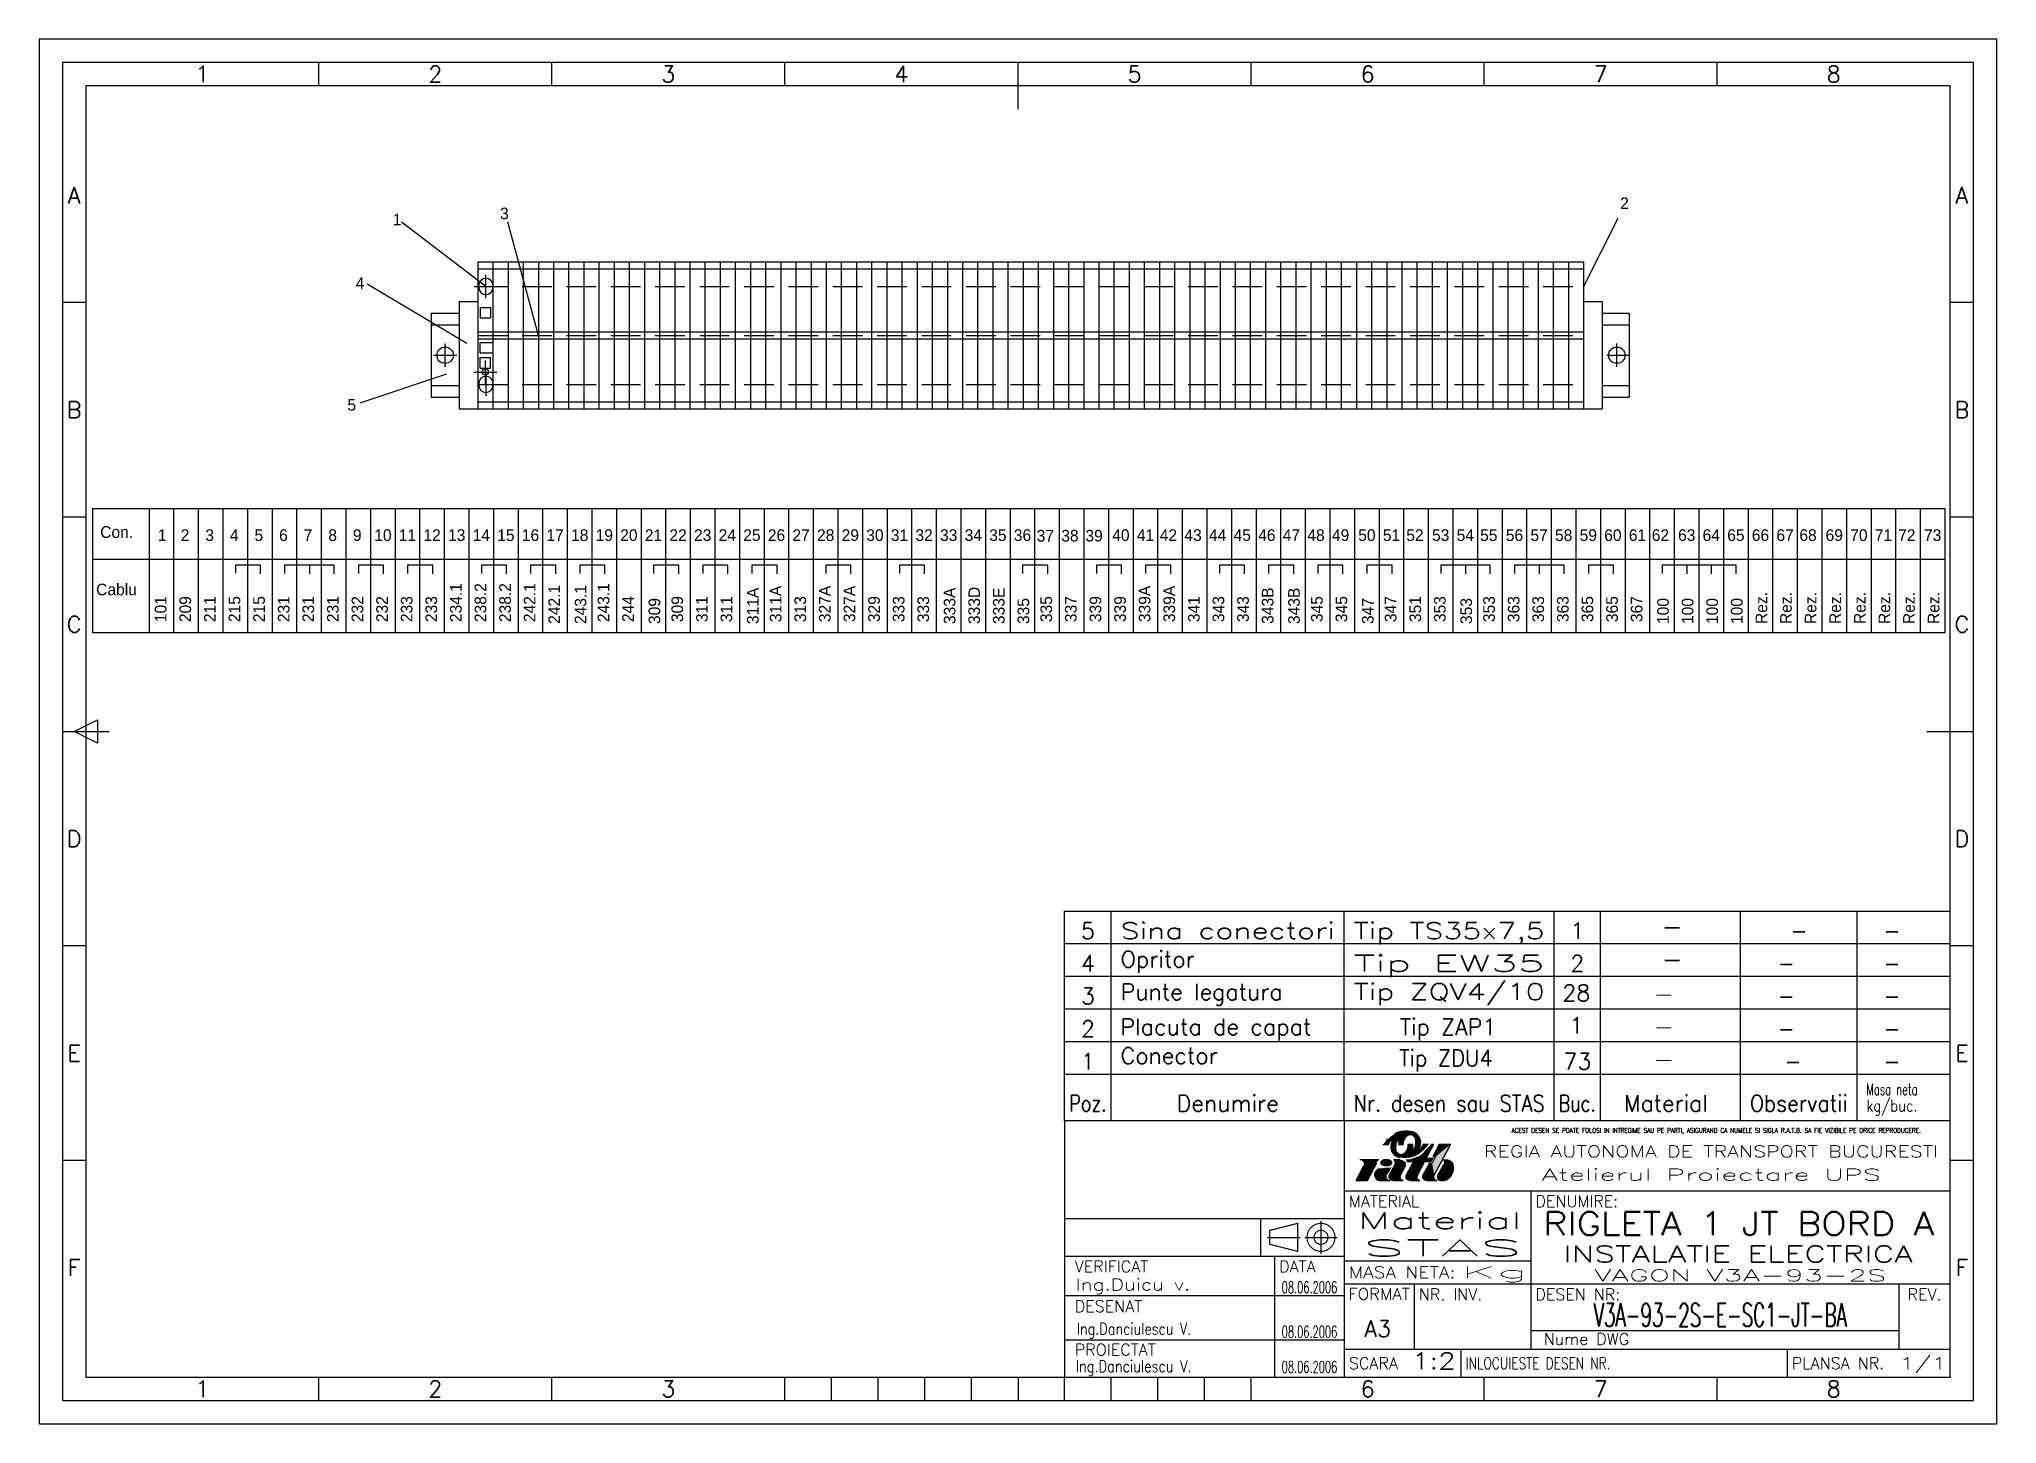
# Model space of a CAD drawing. Header units: millimetres. Extents: x 41 to 461, y 14 to 311.
import ezdxf
from ezdxf.enums import TextEntityAlignment as Align

# ---------------------------------------------------------------- set-up
doc = ezdxf.new("R2010")
doc.units = ezdxf.units.MM
doc.linetypes.add('DASHED2', pattern=[9.525, 6.35, -3.175])
doc.layers.add('LIN_GR', color=3, linetype='Continuous')
doc.layers.add('LIN_SUB', color=7, linetype='Continuous')
doc.styles.add('ISO', font='SIMPLEX.shx')
doc.styles.add('ISOCP', font='SIMPLEX.SHX')
doc.styles.add('ROMANC', font='romanc')

msp = doc.modelspace()

# ---------------------------------------------------------------- texts
at = {"color": 50}
for s, style, p in [('1', 'ISOCP', (75.85, 303.14)), ('2', 'ISO', (125.85, 303.14)), ('3', 'ISO', (175.85, 303.14)), ('4', 'ISO', (225.85, 303.14)), ('5', 'ISO', (275.85, 303.14)), ('6', 'ISO', (325.85, 303.14)), ('7', 'ISO', (375.85, 303.14)), ('8', 'ISO', (425.85, 303.14)), ('A', 'ISO', (48.35, 277.14)), ('A', 'ISO', (453.35, 277.14)), ('B', 'ISO', (48.35, 231.14)), ('B', 'ISO', (453.35, 231.14)), ('C', 'ISO', (48.35, 185.14)), ('C', 'ISO', (453.35, 185.14)), ('D', 'ISO', (48.35, 139.14)), ('D', 'ISO', (453.35, 139.14)), ('E', 'ISO', (48.35, 93.14)), ('E', 'ISO', (453.35, 93.14)), ('F', 'ISO', (48.35, 47.14)), ('F', 'ISO', (453.35, 47.14)), ('1', 'ISOCP', (75.85, 21.14)), ('2', 'ISO', (125.85, 21.14)), ('3', 'ISO', (175.85, 21.14)), ('6', 'ISO', (325.85, 21.14)), ('7', 'ISO', (375.85, 21.14)), ('8', 'ISO', (425.85, 21.14))]:
    msp.add_text(s, height=3.5, dxfattribs=dict(at, style=style)).set_placement(p, align=Align.MIDDLE)
at = {"color": 1}
for s, p in [('1', (116.72, 270.71)), ('3', (139.74, 272.01)), ('2', (380.04, 274.21)), ('4', (108.76, 257.07)), ('5', (106.98, 230.95))]:
    msp.add_text(s, height=2.5, dxfattribs=at).set_placement(p)
at = {"color": 2}
for s, p in [('Con.', (53.94, 203.67)), ('1', (66.32, 203.01)), ('2', (71.21, 203.01)), ('3', (76.49, 203.01)), ('4', (81.77, 203.01)), ('5', (87.05, 203.01)), ('6', (92.32, 203.01)), ('7', (97.6, 203.01)), ('8', (102.88, 203.01)), ('9', (108.16, 203.01)), ('10', (112.74, 203.01)), ('11', (118.01, 203.01)), ('12', (123.29, 203.01)), ('13', (128.57, 203.01)), ('14', (133.85, 203.01)), ('15', (139.12, 203.01)), ('16', (144.4, 203.01)), ('17', (149.68, 203.01)), ('18', (154.96, 203.01)), ('19', (160.23, 203.01)), ('20', (165.51, 203.01)), ('21', (170.79, 203.01)), ('22', (176.07, 203.01)), ('23', (181.34, 203.01)), ('24', (186.62, 203.01)), ('25', (191.9, 203.01)), ('26', (197.18, 203.01)), ('27', (202.45, 203.01)), ('28', (207.73, 203.01)), ('29', (213.01, 203.01)), ('30', (218.29, 203.01)), ('31', (223.56, 203.01)), ('32', (228.84, 203.01)), ('33', (234.12, 203.01)), ('34', (239.4, 203.01)), ('35', (244.67, 203.01)), ('36', (249.95, 203.01)), ('37', (254.85, 202.89)), ('38', (260.13, 202.89)), ('39', (265.31, 202.89)), ('40', (271.06, 203.01)), ('41', (276.34, 203.01)), ('42', (281.26, 203.01)), ('43', (286.54, 203.01)), ('44', (291.81, 203.01)), ('45', (297.09, 203.01)), ('46', (302.37, 203.01)), ('47', (307.65, 203.01)), ('48', (312.92, 203.01)), ('49', (318.2, 203.01)), ('50', (323.84, 203.01)), ('51', (329.12, 203.01)), ('52', (334.15, 203.01)), ('53', (339.67, 203.01)), ('54', (344.95, 203.01)), ('55', (349.99, 203.01)), ('56', (355.5, 203.01)), ('57', (360.78, 203.01)), ('58', (366.06, 203.01)), ('59', (371.34, 203.01)), ('60', (376.61, 203.01)), ('61', (381.89, 203.01)), ('62', (386.81, 203.01)), ('63', (392.45, 203.01)), ('64', (397.72, 203.01)), ('65', (403, 203.01)), ('66', (408.28, 203.01)), ('67', (413.56, 203.01)), ('68', (418.48, 203.01)), ('69', (424.11, 203.01)), ('70', (429.39, 203.01)), ('71', (434.67, 203.01)), ('72', (439.67, 203.01)), ('73', (445.22, 203.01)), ('Cablu', (53.08, 191.35))]:
    msp.add_text(s, height=2.5, dxfattribs=at).set_placement(p)
for s, p in [('234.1', (131.49, 185.6)), ('238.2', (136.77, 185.6)), ('238.2', (142.05, 185.6)), ('242.1', (147.32, 185.6)), ('242.1', (152.6, 185.23)), ('243.1', (158.25, 185.19)), ('243.1', (163.16, 185.6)), ('311A', (200.1, 185.6)), ('327A', (210.65, 185.6)), ('327A', (215.93, 185.6)), ('339A', (279.26, 185.6)), ('339A', (284.54, 185.6)), ('101', (68.16, 185.6)), ('209', (73.44, 185.6)), ('211', (78.72, 185.6)), ('215', (83.99, 185.6)), ('215', (89.27, 185.6)), ('231', (94.55, 185.6)), ('231', (99.83, 185.6)), ('231', (105.1, 185.6)), ('232', (110.38, 185.6)), ('232', (115.66, 185.6)), ('233', (120.94, 185.6)), ('233', (126.21, 185.6)), ('244', (168.43, 185.6)), ('309', (174.09, 185.19)), ('309', (178.99, 185.6)), ('311', (184.27, 185.6)), ('311', (189.54, 185.6)), ('311A', (195.2, 185.19)), ('313', (205.38, 185.6)), ('329', (221.21, 185.6)), ('333', (226.49, 185.6)), ('333', (231.77, 185.6)), ('333A', (237.42, 185.19)), ('333D', (242.69, 185.19)), ('333E', (247.97, 185.19)), ('335', (253.25, 185.19)), ('335', (258.15, 185.6)), ('337', (263.43, 185.6)), ('339', (268.71, 185.6)), ('339', (273.99, 185.6)), ('341', (289.82, 185.6)), ('343', (295.1, 185.6)), ('343', (300.37, 185.6)), ('343B', (305.65, 185.23)), ('343B', (311.3, 185.19)), ('345', (316.21, 185.6)), ('345', (321.48, 185.6)), ('347', (327.14, 185.19)), ('347', (332.04, 185.6)), ('351', (337.32, 185.6)), ('353', (342.59, 185.6)), ('353', (348.25, 185.19)), ('353', (353.15, 185.6)), ('363', (358.43, 185.6)), ('363', (363.7, 185.6)), ('363', (368.98, 185.6)), ('365', (374.26, 185.6)), ('365', (379.54, 185.6)), ('367', (384.81, 185.6)), ('100', (390.47, 185.19)), ('100', (395.74, 185.19)), ('100', (401.02, 185.19)), ('100', (406.3, 185.19)), ('Rez.', (411.58, 185.19)), ('Rez.', (416.85, 185.19)), ('Rez.', (422.13, 185.19)), ('Rez.', (427.41, 185.19)), ('Rez.', (432.69, 185.19)), ('Rez.', (437.96, 185.19)), ('Rez.', (443.24, 185.19)), ('Rez.', (448.52, 185.19))]:
    msp.add_text(s, height=2.5, rotation=90, dxfattribs=at).set_placement(p)
at = {"layer": 'LIN_GR', "color": 3, "style": 'ISOCP'}
for s, p in [('5', (265.85, 117.64)), ('4', (265.85, 110.64)), ('3', (265.85, 103.64)), ('2', (265.85, 96.64)), ('1', (265.85, 89.64))]:
    msp.add_text(s, height=3.5, dxfattribs=at).set_placement(p, align=Align.CENTER)
at = {"layer": 'LIN_SUB', "color": 2, "style": 'ISOCP'}
for s, height, width, p, p2 in [('Sina conectori', 3.5, 1.226667, (272.85, 117.64), (318.85, 117.64)), ('Tip TS35x7,5', 3.5, 1.211823, (322.85, 117.64), (363.85, 117.64)), ('   -   ', 3.5, 0.942857, (379.85, 118.54), (401.85, 118.54)), ('Tip EW35', 3.5, 1.744681, (322.85, 110.64), (363.85, 110.64)), ('   -   ', 3.5, 0.942857, (379.85, 111.54), (401.85, 111.54)), ('Tip ZQV4/10', 3.5, 1.242424, (322.85, 104.58), (363.85, 104.58)), ('   -   ', 2.5, 1.32, (378.06, 104.5), (400.06, 104.5)), ('   -   ', 2.5, 1.32, (378.06, 97.5), (400.06, 97.5)), ('   -   ', 2.5, 1.32, (378.06, 90.5), (400.06, 90.5)), ('Poz.', 3.5, 0.813559, (261.85, 80.64), (269.85, 80.64)), ('Nr. desen sau STAS', 3.5, 0.763975, (322.85, 80.64), (363.85, 80.64)), ('Buc.', 3.5, 0.8, (366.85, 80.64), (374.85, 80.64)), ('Material', 3.5, 0.93913, (380.85, 80.64), (398.85, 80.64)), ('Observatii', 3.5, 0.851351, (407.85, 80.64), (428.85, 80.64)), ('Masa neta', 2.5, 0.573913, (432.85, 84.14), (443.85, 84.14)), ('kg/buc.', 2.5, 0.796552, (432.85, 80.64), (443.85, 80.64))]:
    msp.add_text(s, height=height, dxfattribs=dict(at, width=width)).set_placement(p, p2, align=Align.FIT)
for s, p in [('1', (370.85, 117.64)), ('2', (370.85, 110.64)), ('28', (370.65, 104.33)), ('1', (370.65, 97.33)), ('73', (370.85, 89.64)), ('Denumire', (295.85, 80.64))]:
    msp.add_text(s, height=3.5, dxfattribs=at).set_placement(p, align=Align.CENTER)
at = {"layer": 'LIN_SUB', "color": 2, "style": 'ISOCP', "width": 0.942857}
for s, p in [('-', (416.56, 117.64)), ('  -', (409.33, 110.64)), ('  -', (409.33, 103.64)), ('  -', (409.33, 96.64)), ('Tip ZDU4', (332.6, 90.35))]:
    msp.add_text(s, height=3.5, dxfattribs=at).set_placement(p)
for p in [(438.35, 117.64), (438.35, 110.64), (438.35, 103.64), (438.35, 96.64), (417.12, 89.64), (438.35, 89.64)]:
    msp.add_text('-', height=3.5, dxfattribs=at).set_placement(p, align=Align.CENTER)
at = {"layer": 'LIN_SUB', "color": 2, "style": 'ISOCP'}
for s, p in [('Opritor', (272.85, 111.55)), ('Punte legatura', (272.85, 104.55)), ('Conector', (272.85, 90.85))]:
    msp.add_text(s, height=3.5, dxfattribs=at).set_placement(p)
at = {"layer": 'LIN_SUB', "color": 50, "style": 'ISOCP', "width": 0.891304}
msp.add_text('Placuta de capat', height=3.5, dxfattribs=at).set_placement((272.81, 97.04), (313.81, 97.04), align=Align.FIT)
at = {"layer": 'LIN_SUB', "color": 50, "style": 'ISOCP'}
msp.add_text('Tip ZAP1', height=3.5, dxfattribs=at).set_placement((332.77, 97.04))

# ---------------------------------------------------------------- blocks, each defined once
blk = doc.blocks.new('ind3_12')
at = {"color": 70}
for p, q in [((0, 55), (-190, 55)), ((-190, 55), (-190, 0)), ((-130, 55), (-130, 0)), ((-130, 40), (0, 40)), ((-190, 26), (-130, 26))]:
    blk.add_line(p, q, dxfattribs=at)
at = {"color": 40}
for p, q in [((-122.56, 46.63), (-126.68, 46.63)), ((-121.71, 49.9), (-120.46, 49.9)), ((-118.05, 46.63), (-119.46, 46.63)), ((-118.34, 49.9), (-117.36, 49.9)), ((-115.18, 46.28), (-116.74, 43.36)), ((-116.7, 46.63), (-116.29, 46.65)), ((-116.6, 46.28), (-115.18, 46.28)), ((-115.31, 49.9), (-116.29, 49.9)), ((-116.29, 46.65), (-115.69, 46.73)), ((-115.69, 46.73), (-115.27, 46.82)), ((-115.27, 46.82), (-114.78, 46.97)), ((-114.78, 46.97), (-114.27, 47.24)), ((-112.77, 46.28), (-114.38, 43.26)), ((-111.94, 49.9), (-113.19, 49.9)), ((-112.95, 48.16), (-112.68, 48.4)), ((-112.77, 46.28), (-111.36, 46.28)), ((-112.68, 48.4), (-112.61, 48.47)), ((-110.84, 49.9), (-112.41, 46.97)), ((-112.41, 46.97), (-110.99, 46.97)), ((-110.84, 49.9), (-111.36, 49.9)), ((-110.99, 46.97), (-111.36, 46.28)), ((-110.41, 47.32), (-111.15, 45.93)), ((-109.64, 49.9), (-111.01, 47.32)), ((-111.01, 47.32), (-110.41, 47.32)), ((-107.23, 49.9), (-110.77, 43.26)), ((-107.23, 49.9), (-109.64, 49.9)), ((-108.78, 46.63), (-108.09, 46.63)), ((-125.82, 45.38), (-127.54, 42.15)), ((-125.13, 42.15), (-127.54, 42.15)), ((-123.11, 45.94), (-125.13, 42.15)), ((-120.23, 42.15), (-122.21, 42.15)), ((-120.12, 44.91), (-120.81, 43.6)), ((-119.12, 45.67), (-120.36, 43.36)), ((-117.39, 42.15), (-119.15, 42.15)), ((-116.85, 45.42), (-118, 43.26)), ((-117.39, 42.15), (-117.72, 42.33)), ((-113.77, 42.15), (-115.53, 42.15)), ((-113.77, 42.15), (-114.1, 42.33)), ((-111.75, 45.93), (-113.13, 43.36)), ((-110.16, 42.15), (-111.92, 42.15)), ((-111.75, 45.93), (-111.15, 45.93)), ((-110.16, 42.15), (-110.49, 42.33)), ((-108.74, 45.59), (-109.99, 43.26))]:
    blk.add_line(p, q, dxfattribs=at)
at = {"color": 240}
for p, q in [((-90, 40), (-90, 6)), ((-130, 34), (-190, 34)), ((-148, 34), (-148, 26)), ((-146.5, 30), (-139.5, 30)), ((-138.5, 30), (-131.5, 30)), ((-135, 33.5), (-135, 26.5)), ((-145, 26), (-145, 0)), ((-130, 25), (-90, 25)), ((-190, 17.5), (-130, 17.5)), ((-130, 20), (0, 20)), ((-115, 20), (-115, 6)), ((-11, 20), (-11, 6)), ((-90, 10), (-11, 10)), ((-190, 8), (-130, 8)), ((-130, 6), (0, 6)), ((-105, 6), (-105, 0)), ((-35, 6), (-35, 0))]:
    blk.add_line(p, q, dxfattribs=at)
at = {"color": 40}
for points in [[(-114.74, 49.9, 0.04888), (-114.64, 50.37, 0.067418), (-114.64, 50.71, 0.012512), (-114.71, 51.12, 0.046313), (-114.74, 51.23, 0.02866), (-114.83, 51.43, 0.04799), (-114.9, 51.53, 0.027533), (-115.01, 51.65, 0.02878), (-115.12, 51.74, 0.020408), (-115.27, 51.85, 0.028785), (-115.38, 51.91, 0.02307), (-115.48, 51.96, 0.025276), (-115.58, 51.99, 0.029587), (-115.69, 52.01, 0.0261), (-115.8, 52.02, 0.034106), (-115.93, 52.02, 0.03305), (-116.05, 52, 0.031407), (-116.17, 51.97, 0.027201), (-116.3, 51.91, 0.027571), (-116.45, 51.82, 0.032433), (-116.58, 51.73, 0.017982), (-116.7, 51.62, 0.025528), (-116.79, 51.53, 0.009898), (-116.89, 51.41, 0.014131), (-116.96, 51.31, 0.005952), (-117.02, 51.22, 0.007874), (-117.06, 51.15, 0.013516), (-117.13, 51.03, 0.012262), (-117.2, 50.9, 0.010996), (-117.25, 50.78, 0.020912), (-117.28, 50.71, 0.006638), (-117.28, 50.69, 0.003922), (-117.3, 50.64, 0.014081), (-117.33, 50.52, 0.011261), (-117.36, 50.37, 0.018498), (-117.36, 50.34, 0.00311), (-117.38, 50.18, 0.039527), (-117.38, 50.07, 0.0256), (-117.36, 49.9)], [(-113.68, 49.9, 0.047001), (-113.61, 50.39, 0.072657), (-113.64, 50.71, 0.024176), (-113.81, 51.3, 0.05712), (-113.92, 51.53, 0.02409), (-114.05, 51.71, 0.014395), (-114.28, 51.99, 0.046768), (-114.45, 52.15, 0.031027), (-114.74, 52.35)], [(-119.97, 49.9, 0.047001), (-120.05, 49.4, 0.072657), (-120.01, 49.08, 0.024176), (-119.84, 48.49, 0.05712), (-119.73, 48.26, 0.02409), (-119.6, 48.09, 0.014395), (-119.38, 47.81, 0.046768), (-119.2, 47.65, 0.031027), (-118.91, 47.44)], [(-118.91, 49.9, 0.04888), (-119.02, 49.43, 0.067418), (-119.01, 49.08, 0.012512), (-118.94, 48.67, 0.046313), (-118.91, 48.56, 0.02866), (-118.82, 48.37, 0.04799), (-118.75, 48.26, 0.027533), (-118.64, 48.15, 0.02878), (-118.53, 48.05, 0.020408), (-118.39, 47.95, 0.028785), (-118.28, 47.88, 0.02307), (-118.17, 47.84, 0.025276), (-118.07, 47.8, 0.029587), (-117.97, 47.78, 0.0261), (-117.85, 47.77, 0.034106), (-117.73, 47.77, 0.03305), (-117.6, 47.79, 0.031407), (-117.48, 47.83, 0.027201), (-117.36, 47.88, 0.027571), (-117.2, 47.97, 0.032433), (-117.07, 48.06, 0.017982), (-116.95, 48.18, 0.025528), (-116.87, 48.26, 0.009898), (-116.76, 48.39, 0.014131), (-116.7, 48.48, 0.005952), (-116.63, 48.57, 0.007874), (-116.59, 48.64, 0.013516), (-116.52, 48.76, 0.012262), (-116.45, 48.9, 0.010996), (-116.4, 49.02, 0.020912), (-116.38, 49.08, 0.006638), (-116.37, 49.11, 0.003922), (-116.35, 49.16, 0.014081), (-116.32, 49.28, 0.011261), (-116.29, 49.42, 0.018498), (-116.29, 49.45, 0.00311), (-116.27, 49.61, 0.039527), (-116.27, 49.73, 0.0256), (-116.29, 49.9)]]:
    blk.add_lwpolyline(points, format="xyb", dxfattribs=at)
at = {"color": 40, "flags": 128}
blk.add_lwpolyline([(-108.71, 42.18, 0.07519), (-108.1, 42.37, 0.103495), (-107.27, 43.01, 0.091904), (-106.74, 43.94, 0.085107), (-106.54, 45.08, 0.085107)], format="xyb", dxfattribs=at)
at = {"color": 240, "const_width": 0.25}
blk.add_lwpolyline([(-146, 31.5), (-140, 33), (-140, 27), (-146, 28.5)], close=True, dxfattribs=at)
blk.add_lwpolyline([(-135, 33, 1), (-135, 27, 1), (-135, 33, 1)], format="xyb", dxfattribs=at)
blk.add_lwpolyline([(-135, 31.5, 1), (-135, 28.5, 1)], format="xyb", close=True, dxfattribs=at)
at = {"color": 40}
for centre, radius, start, end in [((-96.55, 26.7), 34.29, 134.6817, 135.4865), ((-117.71, 49.53), 2.3, 144.0002, 170.76), ((-117.8, 49.83), 2.74, 113.911, 122.24), ((-115.81, 45.34), 7.65, 108.9325, 113.911), ((-115.07, 49.86), 3.27, 161.7905, 179.2848), ((-117.59, 50.52), 2.17, 96.8211, 108.9325), ((-116.41, 40.67), 12.1, 91.6964, 96.8211), ((-116.61, 47.25), 5.51, 78.6042, 91.6964), ((-116, 50.28), 2.42, 58.8019, 78.6042), ((-119.73, 46), 0.689, 331.9275, 66.4849), ((-117.66, 49.52), 2.42, 238.8019, 258.6042), ((-118.58, 49.94), 3.27, 341.7905, 359.2848), ((-115.94, 50.27), 2.3, 324.0002, 350.76), ((-145.94, 81.79), 47.13, 315, 315.973), ((-113.12, 49.86), 0.893, 316.8981, 318.6566), ((-115.09, 51.98), 4.23, 315.973, 321.3402), ((-122.28, 57.73), 13.43, 321.3402, 324.353), ((-108.09, 45.08), 1.55, 0, 90), ((-122.21, 43.44), 1.29, 94.5979, 270), ((-177.94, 750.15), 707.62, 274.50891, 274.68697), ((-120.23, 42.84), 0.689, 201.8729, 270), ((-119.75, 43.03), 0.689, 151.9275, 234.4615), ((-119.15, 43.87), 1.72, 234.4615, 270), ((-117.39, 42.94), 0.689, 151.9275, 241.9275), ((-116.14, 43.03), 0.689, 151.9275, 234.4615), ((-115.53, 43.87), 1.72, 234.4615, 270), ((-113.78, 42.94), 0.689, 151.9275, 241.9275), ((-112.52, 43.03), 0.689, 151.9275, 234.4615), ((-111.92, 43.87), 1.72, 234.4615, 270), ((-110.16, 42.94), 0.689, 151.9275, 241.9275), ((-109.38, 42.94), 0.689, 151.9275, 242.7821), ((-108.99, 43.7), 1.55, 242.7821, 280.2311)]:
    blk.add_arc(centre, radius, start, end, dxfattribs=at)
blk.add_point((0, 0))
for points in [[(-121.71, 49.9), (-120.46, 49.9), (-121.21, 50.52), (-120.18, 50.33)], [(-121.21, 50.52), (-120.18, 50.33), (-120.72, 51.03), (-119.93, 50.59)], [(-120.72, 51.03), (-119.93, 50.59), (-120.22, 51.49), (-119.57, 50.88)], [(-120.22, 51.49), (-119.57, 50.88), (-119.6, 51.93), (-118.18, 50.88)], [(-119.84, 50.38), (-118.6, 50.45), (-119.97, 49.9), (-118.91, 49.9)], [(-119.57, 50.88), (-118.18, 50.88), (-119.84, 50.38), (-118.6, 50.45)], [(-119.6, 51.93), (-118.18, 50.88), (-118.87, 52.35), (-118.18, 50.88)], [(-118.87, 52.35), (-118.18, 50.88), (-118.21, 52.6), (-118.18, 50.88)], [(-117.31, 50.61), (-118.27, 50.54), (-117.37, 50.27), (-118.32, 50.22)], [(-117.09, 51.1), (-118.18, 50.88), (-117.31, 50.61), (-118.27, 50.54)], [(-118.21, 52.6), (-118.18, 50.88), (-117.81, 52.68), (-118.18, 50.88)], [(-116.87, 52.76), (-118.18, 50.88), (-116.31, 52.75), (-118.18, 50.88)], [(-117.81, 52.68), (-118.18, 50.88), (-116.87, 52.76), (-118.18, 50.88)], [(-116.08, 51.99), (-116.31, 52.75), (-116.62, 51.7), (-118.18, 50.88)], [(-116.62, 51.7), (-118.18, 50.88), (-117.09, 51.1), (-118.18, 50.88)], [(-115.84, 51.99), (-116.08, 51.99), (-116.32, 51.86)], [(-116.31, 52.75), (-115.41, 52.63), (-115.84, 52.71)], [(-115.54, 51.98), (-115.41, 52.63), (-116.08, 51.99), (-116.31, 52.75)], [(-115.84, 51.99), (-115.54, 51.98), (-115.91, 51.97), (-115.51, 51.96)], [(-115.73, 51.96), (-115.33, 51.85), (-115.51, 51.96)], [(-115.09, 51.72), (-114.87, 52.42), (-115.54, 51.98), (-115.41, 52.63)], [(-115.41, 52.63), (-114.87, 52.42), (-115.11, 52.53)], [(-114.87, 51.48), (-114.18, 51.87), (-115.09, 51.72), (-114.87, 52.42)], [(-114.87, 52.42), (-114.18, 51.87), (-114.48, 52.17)], [(-114.68, 50.99), (-113.86, 51.41), (-114.87, 51.48), (-114.18, 51.87)], [(-114.63, 50.55), (-113.67, 50.85), (-114.68, 50.99), (-113.86, 51.41)], [(-114.65, 50.25), (-113.62, 50.26), (-114.63, 50.55), (-113.67, 50.85)], [(-113.67, 50.85), (-113.62, 50.26), (-113.61, 50.56)], [(-126.68, 46.63), (-122.56, 46.63), (-126.26, 46.53), (-122.84, 46.34)], [(-126.26, 46.53), (-122.84, 46.34), (-125.96, 46.29), (-123.05, 46.05)], [(-123.05, 46.05), (-125.96, 46.29), (-123.11, 45.94), (-125.77, 45.87)], [(-122.2, 46.34), (-122.22, 45.73), (-122.28, 46.18), (-122.28, 45.84)], [(-122.07, 46.5), (-122.04, 45.53), (-122.2, 46.34), (-122.22, 45.73)], [(-121.94, 46.59), (-121.9, 45.43), (-122.07, 46.5), (-122.04, 45.53)], [(-121.78, 46.68), (-121.71, 45.34), (-121.94, 46.59), (-121.9, 45.43)], [(-121.62, 46.75), (-121.56, 45.28), (-121.78, 46.68), (-121.71, 45.34)], [(-121.46, 46.79), (-121.43, 45.25), (-121.62, 46.75), (-121.56, 45.28)], [(-121.33, 46.82), (-121.31, 45.23), (-121.46, 46.79), (-121.43, 45.25)], [(-121.21, 46.83), (-121.2, 45.22), (-121.33, 46.82), (-121.31, 45.23)], [(-121.21, 46.83), (-121.1, 46.84), (-121.09, 45.21)], [(-121.09, 45.21), (-120.9, 45.21), (-121.21, 46.83), (-121.2, 45.22)], [(-121.1, 46.84), (-120.91, 46.84), (-121.09, 45.21), (-120.9, 45.21)], [(-120.9, 45.21), (-120.91, 46.84), (-120.81, 45.22), (-120.81, 46.83)], [(-120.81, 45.22), (-120.81, 46.83), (-120.68, 45.23), (-120.69, 46.82)], [(-120.68, 45.23), (-120.69, 46.82), (-120.56, 45.25), (-120.55, 46.79)], [(-120.56, 45.25), (-120.55, 46.79), (-120.42, 45.29), (-120.43, 46.76)], [(-120.42, 45.29), (-120.43, 46.76), (-120.27, 45.34), (-120.27, 46.7)], [(-120.27, 45.34), (-120.27, 46.7), (-120.14, 45.41), (-120.13, 46.63)], [(-120.14, 45.41), (-120.13, 46.63), (-119.97, 45.52), (-119.99, 46.54)], [(-119.97, 49.9), (-118.91, 49.9), (-120.05, 49.4), (-119, 49.53)], [(-120.05, 49.4), (-119, 49.53), (-119.94, 48.79), (-119, 49.02)], [(-120.05, 49.4), (-119.94, 48.79), (-120.04, 49.24)], [(-120.04, 49.24), (-119.94, 48.79), (-120.03, 49.13)], [(-119.97, 45.52), (-119.99, 46.54), (-119.84, 45.65), (-119.88, 46.44)], [(-119.94, 48.79), (-119, 49.02), (-119.72, 48.25), (-118.92, 48.6)], [(-119.84, 45.65), (-119.88, 46.44), (-119.74, 45.8), (-119.77, 46.3)], [(-119.74, 45.8), (-119.77, 46.3), (-119.71, 45.9), (-119.72, 46.2)], [(-119.72, 48.25), (-118.92, 48.6), (-119.33, 47.76), (-118.75, 48.27)], [(-119.72, 46.2), (-119.71, 45.9), (-119.7, 46.13), (-119.69, 46.02)], [(-119.46, 46.63), (-118.05, 46.63), (-119.08, 46.21), (-117.05, 46.31)], [(-119.33, 47.76), (-118.75, 48.27), (-118.77, 47.37), (-118.43, 47.98)], [(-119.25, 46.4), (-119.09, 46.04), (-119.08, 46.21)], [(-119.08, 46.21), (-117.05, 46.31), (-119.12, 45.67), (-116.78, 45.9)], [(-118.77, 47.37), (-118.43, 47.98), (-118.32, 47.19), (-118.12, 47.82)], [(-117.37, 50.27), (-118.32, 50.22), (-117.36, 49.9), (-118.34, 49.9)], [(-118.32, 47.19), (-118.12, 47.82), (-117.71, 47.07), (-117.72, 47.77)], [(-118.05, 46.63), (-117.05, 46.31), (-117.7, 46.59), (-117.41, 46.5)], [(-117.71, 47.07), (-117.72, 47.77), (-117.14, 47.03), (-117.33, 47.9)], [(-117.14, 47.03), (-117.33, 47.9), (-116.45, 47.06), (-117.04, 48.09)], [(-117.05, 46.31), (-116.78, 45.9), (-116.88, 46.12)], [(-116.45, 47.06), (-117.04, 48.09), (-115.94, 47.1), (-116.74, 48.42)], [(-116.7, 48.48), (-115.12, 47.31), (-116.74, 48.42)], [(-116.7, 48.48), (-116.7, 48.48), (-116.74, 48.42)], [(-115.94, 47.1), (-116.74, 48.42), (-115.12, 47.31), (-116.74, 48.42)], [(-115.18, 46.28), (-112.77, 46.28), (-116.74, 43.36), (-114.38, 43.26)], [(-116.45, 48.9), (-115.12, 47.31), (-116.7, 48.48)], [(-116.22, 46.66), (-116.7, 46.63), (-116.6, 46.28)], [(-116.6, 46.28), (-111.36, 46.28), (-116.22, 46.66), (-112.41, 46.97)], [(-116.4, 49.03), (-115.48, 48.92), (-116.45, 48.9), (-115.12, 47.31)], [(-116.29, 49.44), (-115.35, 49.44), (-116.4, 49.03), (-115.48, 48.92)], [(-116.29, 49.9), (-115.31, 49.9), (-116.29, 49.44), (-115.35, 49.44)], [(-116.22, 46.66), (-115.25, 46.82), (-115, 46.76)], [(-115.48, 48.92), (-114.09, 48.92), (-115.01, 49.4), (-113.85, 49.33)], [(-115.48, 48.92), (-114.59, 48.13), (-115.12, 47.31)], [(-115.48, 48.92), (-114.09, 48.92), (-114.18, 47.78), (-115.12, 47.31)], [(-115.25, 46.82), (-114.79, 46.97), (-115, 46.76)], [(-115.01, 49.4), (-113.85, 49.33), (-114.75, 49.87), (-113.72, 49.72)], [(-115, 46.76), (-115, 46.76), (-114.79, 46.97), (-114.45, 46.8)], [(-114.35, 47.19), (-112.41, 46.97), (-114.79, 46.97), (-114.45, 46.8)], [(-114.75, 49.87), (-113.72, 49.72), (-114.65, 50.25), (-113.62, 50.26)], [(-114.09, 48.92), (-114.18, 47.78), (-114.59, 48.13)], [(-113.9, 47.46), (-112.41, 46.97), (-114.35, 47.19), (-112.41, 46.97)], [(-114.09, 48.92), (-113.61, 48.17), (-114.18, 47.78)], [(-113.69, 49.23), (-112.95, 48.75), (-114.09, 48.92), (-113.61, 48.17)], [(-113.49, 47.75), (-113.9, 47.46), (-112.41, 46.97)], [(-113.4, 49.55), (-112.44, 49.28), (-113.69, 49.23), (-112.95, 48.75)], [(-113.03, 48.1), (-112.41, 46.97), (-113.49, 47.75), (-112.41, 46.97)], [(-113.19, 49.9), (-111.94, 49.9), (-113.4, 49.55), (-112.44, 49.28)], [(-112.65, 48.42), (-112.41, 46.97), (-113.03, 48.1), (-112.41, 46.97)], [(-112.22, 48.86), (-112.41, 46.97), (-112.65, 48.42), (-112.41, 46.97)], [(-111.36, 49.9), (-110.84, 49.9), (-111.76, 49.37), (-112.41, 46.97)], [(-111.76, 49.37), (-112.41, 46.97), (-112.22, 48.86), (-112.41, 46.97)], [(-112.41, 46.97), (-110.99, 46.97), (-111.36, 46.28)], [(-110.41, 47.32), (-107.23, 49.9), (-111.15, 45.93), (-110.73, 43.34)], [(-109.64, 49.9), (-107.23, 49.9), (-111.01, 47.32), (-110.41, 47.32)], [(-108.78, 46.63), (-108.43, 46.63), (-108.69, 46.43), (-108.49, 46.44)], [(-108.74, 45.59), (-108.09, 46.63), (-108.66, 45.8)], [(-108.74, 45.59), (-106.98, 46.16), (-108.09, 46.63)], [(-108.69, 46.43), (-108.49, 46.44), (-108.64, 46.23), (-108.56, 46.21)], [(-108.43, 46.63), (-108.63, 46.02), (-108.09, 46.63), (-108.66, 45.8)], [(-108.66, 45.8), (-108.66, 45.8), (-108.43, 46.63), (-108.63, 46.02)], [(-108.64, 46.23), (-108.56, 46.21), (-108.63, 46.02)], [(-108.09, 46.63), (-106.98, 46.16), (-107.61, 46.55), (-107.23, 46.37)], [(-125.82, 45.38), (-123.11, 45.94), (-127.54, 42.15), (-125.13, 42.15)], [(-125.76, 45.63), (-123.11, 45.94), (-125.82, 45.38)], [(-125.77, 45.87), (-123.11, 45.94), (-125.76, 45.63), (-123.11, 45.94)], [(-123.17, 44.3), (-120.81, 43.6), (-123.49, 43.38), (-120.95, 43.16)], [(-123.17, 44.3), (-123.49, 43.38), (-123.29, 44.14), (-123.45, 43.79)], [(-123.49, 43.38), (-120.95, 43.16), (-123.49, 43.38), (-120.87, 42.58)], [(-123.49, 43.38), (-123.1, 42.51), (-123.42, 43), (-123.25, 42.69)], [(-123.49, 43.38), (-120.87, 42.58), (-123.1, 42.51), (-120.62, 42.27)], [(-122.31, 44.73), (-120.12, 44.91), (-123.17, 44.3), (-120.81, 43.6)], [(-122.31, 44.73), (-123.17, 44.3), (-122.7, 44.64), (-123.04, 44.43)], [(-123.1, 42.51), (-122.21, 42.15), (-122.93, 42.37), (-122.61, 42.22)], [(-123.1, 42.51), (-120.62, 42.27), (-122.21, 42.15), (-120.23, 42.15)], [(-122.28, 46.18), (-122.28, 45.84), (-122.31, 46.03)], [(-120.42, 42.88), (-120.36, 43.36), (-120.43, 43.1)], [(-120.36, 43.36), (-116.85, 45.42), (-120.42, 42.88), (-118, 43.26)], [(-120.42, 42.88), (-118, 43.26), (-120.15, 42.47), (-118.06, 42.75)], [(-120.15, 42.47), (-120.42, 42.88), (-120.32, 42.64)], [(-119.12, 45.67), (-116.78, 45.9), (-120.36, 43.36), (-116.85, 45.42)], [(-120.15, 42.47), (-118.06, 42.75), (-119.15, 42.15), (-117.72, 42.33)], [(-119.15, 42.15), (-120.15, 42.47), (-119.72, 42.25)], [(-119.15, 42.15), (-117.72, 42.33), (-117.39, 42.15)], [(-118.02, 43.03), (-117.9, 42.55), (-118.06, 42.75)], [(-116.78, 45.9), (-116.85, 45.42), (-116.77, 45.67)], [(-116.74, 43.36), (-116.81, 42.88), (-116.82, 43.14)], [(-116.74, 43.36), (-114.38, 43.26), (-116.81, 42.88), (-114.44, 42.75)], [(-116.52, 42.46), (-116.81, 42.88), (-116.71, 42.66)], [(-116.81, 42.88), (-114.44, 42.75), (-116.52, 42.46), (-114.12, 42.34)], [(-115.53, 42.15), (-116.54, 42.47), (-116.1, 42.25)], [(-116.52, 42.46), (-114.12, 42.34), (-115.53, 42.15), (-113.77, 42.15)], [(-114.42, 42.94), (-114.29, 42.55), (-114.44, 42.75)], [(-114.36, 43.31), (-114.4, 43.15), (-114.38, 43.26)], [(-113.13, 43.36), (-113.19, 42.89), (-113.2, 43.13)], [(-113.13, 43.36), (-110.77, 43.26), (-113.19, 42.89)], [(-113.19, 42.89), (-110.77, 43.26), (-110.82, 42.72)], [(-112.92, 42.47), (-113.19, 42.89), (-113.1, 42.66)], [(-113.19, 42.89), (-110.82, 42.72), (-112.92, 42.47)], [(-111.75, 45.93), (-111.15, 45.93), (-113.13, 43.36), (-110.77, 43.26)], [(-112.92, 42.47), (-110.82, 42.72), (-111.92, 42.15)], [(-111.92, 42.15), (-112.92, 42.47), (-112.49, 42.25)], [(-110.82, 42.72), (-111.92, 42.15), (-110.49, 42.33)], [(-110.49, 42.33), (-110.16, 42.15), (-111.92, 42.15)], [(-111.15, 45.93), (-110.77, 43.26), (-110.73, 43.34)], [(-110.8, 42.98), (-110.66, 42.53), (-110.82, 42.72)], [(-110.73, 43.34), (-110.78, 43.14), (-110.77, 43.26)], [(-109.99, 43.26), (-110.04, 42.73), (-110.07, 42.99)], [(-110.04, 42.73), (-109.99, 43.26), (-109.7, 42.32)], [(-109.7, 42.32), (-110.04, 42.73), (-109.91, 42.5)], [(-109.99, 43.26), (-108.74, 45.59), (-106.74, 43.94)], [(-109.99, 43.26), (-107.27, 43.01), (-106.74, 43.94)], [(-109.99, 43.26), (-108.1, 42.37), (-107.27, 43.01)], [(-109.99, 43.26), (-108.71, 42.18), (-108.1, 42.37)], [(-109.99, 43.26), (-109.7, 42.32), (-108.71, 42.18)], [(-108.71, 42.18), (-109.7, 42.32), (-109.23, 42.17)], [(-109.7, 42.32), (-109.7, 42.32), (-108.71, 42.18)], [(-108.74, 45.59), (-106.54, 45.08), (-106.98, 46.16)], [(-108.74, 45.59), (-106.74, 43.94), (-106.54, 45.08)], [(-107.27, 43.01), (-108.1, 42.37), (-107.66, 42.64)], [(-106.74, 43.94), (-107.27, 43.01), (-106.96, 43.45)], [(-106.98, 46.16), (-106.54, 45.08), (-106.83, 45.98), (-106.62, 45.57)], [(-106.54, 45.08), (-106.74, 43.94), (-106.59, 44.51)]]:
    blk.add_solid(points, dxfattribs=at)
at = {"color": 40, "style": 'ISO', "width": 0.77078}
blk.add_text('ACEST DESEN SE POATE FOLOSI IN INTREGIME SAU PE PARTI, ASIGURAND CA NUMELE SI SIGLA R.A.T.B. SA FIE VIZIBILE PE ORICE REPRODUCERE.', height=1, dxfattribs=at).set_placement((-94.13, 52.45), (-6.3, 52.45), align=Align.FIT)
at = {"color": 240}
for s, style, width, p, p2 in [('REGIA AUTONOMA DE TRANSPORT BUCURESTI', 'ROMANC', 1.063101, (-100.04, 47.17), (-2.58, 47.17)), ('Atelierul Proiectare UPS', 'ROMANC', 1.425107, (-87.65, 42.18), (-14.86, 42.18)), ('MASA NETA:', 'ISO', 1.009422, (-129, 21.25), (-106.17, 21.25)), ('FORMAT', 'ISO', 0.917397, (-129.11, 16.61), (-115.89, 16.61)), ('INLOCUIESTE DESEN NR.', 'ISO', 0.687691, (-104, 1.75), (-72.89, 1.75))]:
    blk.add_text(s, height=2.5, dxfattribs=dict(at, style=style, width=width)).set_placement(p, p2, align=Align.FIT)
at = {"color": 240, "style": 'ISO'}
for s, p in [('MATERIAL', (-129, 36.5)), ('DENUMIRE:', (-89, 36.5)), ('VERIFICAT', (-187.81, 22.5)), ('DATA', (-144, 22.5)), ('NR. INV.', (-114, 16.5)), ('DESEN NR:', (-89, 16.5)), ('DESENAT', (-187.81, 13.97)), ('PROIECTAT', (-187.81, 4.66)), ('SCARA', (-129, 1.75)), ('PLANSA NR.', (-34, 1.75))]:
    blk.add_text(s, height=2.5, dxfattribs=at).set_placement(p)
blk.add_text('REV.', height=2.5, dxfattribs=at).set_placement((-5.5, 17.75), align=Align.MIDDLE)
at = {"color": 50, "style": 'ISO'}
for tag, height, width, p, p2 in [('MATERIAL', 3.5, 1.837708, (-127.1, 31.84), (-91.87, 31.84)), ('STAS_MATERIAL', 3.5, 2.784754, (-126.09, 25.95), (-91.75, 25.95)), ('ANSAMBLU', 3.5, 2.48631, (-83.01, 24.67), (-8.01, 24.67)), ('VERIFICAT', 2.5, 0.86708, (-187.61, 18.63), (-163.04, 18.63)), ('DESENAT', 2.5, 1.026691, (-187.39, 9.14), (-162.83, 9.14)), ('SCARA', 3.5, 1.565143, (-115.5, 1.75), (-106.11, 1.75)), ('PROIECTAT', 2.5, 1.037581, (-187.61, 1.12), (-162.78, 1.12))]:
    blk.add_attdef(tag, text='', height=height, dxfattribs=dict(at, width=width)).set_placement(p, p2, align=Align.FIT)
at = {"color": 70, "style": 'ISO'}
for tag, width, p, p2 in [('DENUMIRE_DESEN', 1.844561, (-87.29, 30.44), (-3.41, 30.44)), ('NUMAR_DESEN', 1.112195, (-76.49, 10.87), (-22.2, 10.87))]:
    blk.add_attdef(tag, text='', height=5, dxfattribs=dict(at, width=width)).set_placement(p, p2, align=Align.FIT)
at = {"color": 240, "style": 'ISO'}
for tag, width, p, p2 in [('MASA', 3.701178, (-105.03, 21.25), (-90.49, 21.25)), ('SUBANSAMBLU', 3.628523, (-76.35, 20.58), (-13.71, 20.58)), ('DATA', 0.588678, (-143.42, 18.04), (-131.51, 18.04)), ('DATA', 0.588678, (-143.42, 8.49), (-131.51, 8.49)), ('PLANSA', 1.983142, (-10.91, 1.75), (-0.76, 1.75)), ('DATA', 0.588678, (-143.42, 0.97), (-131.51, 0.97))]:
    blk.add_attdef(tag, text='', height=2.5, dxfattribs=dict(at, width=width)).set_placement(p, p2, align=Align.FIT)
at = {"color": 50, "style": 'ISO'}
blk.add_attdef('FORMAT', text='', height=3.5, dxfattribs=at).set_placement((-122.83, 8.67), align=Align.CENTER)
at = {"color": 240, "style": 'ISO'}
blk.add_attdef('NUME_DWG', (-87.2, 6.95), '', height=2.5, dxfattribs=at)

# ---------------------------------------------------------------- linework, layer by layer
at = {"color": 70}
for p, q in [((100.85, 300.64), (100.85, 305.64)), ((150.85, 300.64), (150.85, 305.64)), ((200.85, 300.64), (200.85, 305.64)), ((250.85, 295.64), (250.85, 305.64)), ((300.85, 300.64), (300.85, 305.64)), ((350.85, 300.64), (350.85, 305.64)), ((400.85, 300.64), (400.85, 305.64)), ((50.85, 254.14), (45.85, 254.14)), ((455.85, 254.14), (450.85, 254.14)), ((50.85, 208.14), (45.85, 208.14)), ((455.85, 208.14), (450.85, 208.14)), ((48.35, 162.14), (53.35, 164.64)), ((53.35, 164.64), (53.35, 159.64)), ((45.85, 162.14), (55.85, 162.14)), ((53.35, 159.64), (48.35, 162.14)), ((445.85, 162.14), (455.85, 162.14)), ((50.85, 116.14), (45.85, 116.14)), ((455.85, 116.14), (450.85, 116.14)), ((50.85, 70.14), (45.85, 70.14)), ((455.85, 70.14), (450.85, 70.14)), ((100.85, 18.64), (100.85, 23.64)), ((150.85, 18.64), (150.85, 23.64)), ((200.85, 18.64), (200.85, 23.64)), ((210.85, 18.64), (210.85, 23.64)), ((220.85, 18.64), (220.85, 23.64)), ((230.85, 18.64), (230.85, 23.64)), ((240.85, 18.64), (240.85, 23.64)), ((250.85, 23.64), (250.85, 18.64)), ((260.85, 18.64), (260.85, 23.64)), ((270.85, 18.64), (270.85, 23.64)), ((280.85, 18.64), (280.85, 23.64)), ((290.85, 18.64), (290.85, 23.64)), ((300.85, 18.64), (300.85, 23.64)), ((350.85, 18.64), (350.85, 23.64)), ((400.85, 18.64), (400.85, 23.64)), ((200.85, 18.64), (300.85, 18.64))]:
    msp.add_line(p, q, dxfattribs=at)
at = {"color": 1}
for p, q in [((136.69, 257.6), (118.58, 271.41)), ((147.94, 247.1), (141.39, 271.41)), ((372.19, 257.49), (379.59, 272.27)), ((132.61, 245.36), (111.22, 258.08)), ((134.19, 257.6), (139.19, 257.6)), ((136.69, 255.1), (136.69, 260.1)), ((128.25, 238.79), (109.67, 232.58)), ((136.69, 239.1), (136.69, 234.1)), ((260.85, 123.64), (450.85, 123.64)), ((260.85, 116.64), (450.85, 116.64)), ((260.85, 109.64), (450.85, 109.64)), ((260.85, 102.64), (450.85, 102.64)), ((260.85, 95.64), (450.85, 95.64))]:
    msp.add_line(p, q, dxfattribs=at)
at = {"color": 2}
for p, q in [((134.94, 262.85), (134.94, 231.35)), ((134.94, 262.85), (372.19, 262.85)), ((134.94, 261.35), (372.19, 261.35)), ((138.19, 262.85), (138.19, 231.35)), ((141.44, 262.85), (141.44, 231.35)), ((144.69, 262.85), (144.69, 231.35)), ((147.94, 262.85), (147.94, 231.35)), ((151.19, 262.85), (151.19, 231.35)), ((154.44, 262.85), (154.44, 231.35)), ((157.69, 262.85), (157.69, 231.35)), ((160.94, 262.85), (160.94, 231.35)), ((164.19, 262.85), (164.19, 231.35)), ((167.44, 262.85), (167.44, 231.35)), ((170.69, 262.85), (170.69, 231.35)), ((173.94, 262.85), (173.94, 231.35)), ((177.19, 262.85), (177.19, 231.35)), ((180.44, 262.85), (180.44, 231.35)), ((183.69, 262.85), (183.69, 231.35)), ((186.94, 262.85), (186.94, 231.35)), ((190.19, 262.85), (190.19, 231.35)), ((193.44, 262.85), (193.44, 231.35)), ((196.69, 262.85), (196.69, 231.35)), ((199.94, 262.85), (199.94, 231.35)), ((203.19, 262.85), (203.19, 231.35)), ((206.44, 262.85), (206.44, 231.35)), ((209.69, 262.85), (209.69, 231.35)), ((212.94, 262.85), (212.94, 231.35)), ((216.19, 262.85), (216.19, 231.35)), ((219.44, 262.85), (219.44, 231.35)), ((222.69, 262.85), (222.69, 231.35)), ((225.94, 262.85), (225.94, 231.35)), ((229.19, 262.85), (229.19, 231.35)), ((232.44, 262.85), (232.44, 231.35)), ((235.69, 262.85), (235.69, 231.35)), ((238.94, 262.85), (238.94, 231.35)), ((242.19, 262.85), (242.19, 231.35)), ((245.44, 262.85), (245.44, 231.35)), ((248.69, 262.85), (248.69, 231.35)), ((251.94, 262.85), (251.94, 231.35)), ((255.19, 262.85), (255.19, 231.35)), ((258.44, 262.85), (258.44, 231.35)), ((261.69, 262.85), (261.69, 231.35)), ((264.94, 262.85), (264.94, 231.35)), ((268.19, 262.85), (268.19, 231.35)), ((271.44, 262.85), (271.44, 231.35)), ((274.69, 262.85), (274.69, 231.35)), ((277.94, 262.85), (277.94, 231.35)), ((281.19, 262.85), (281.19, 231.35)), ((284.44, 262.85), (284.44, 231.35)), ((287.69, 262.85), (287.69, 231.35)), ((290.94, 262.85), (290.94, 231.35)), ((294.19, 262.85), (294.19, 231.35)), ((297.44, 262.85), (297.44, 231.35)), ((300.69, 262.85), (300.69, 231.35)), ((303.94, 262.85), (303.94, 231.35)), ((307.19, 262.85), (307.19, 231.35)), ((310.44, 262.85), (310.44, 231.35)), ((313.69, 262.85), (313.69, 231.35)), ((316.94, 262.85), (316.94, 231.35)), ((320.19, 262.85), (320.19, 231.35)), ((323.44, 262.85), (323.44, 231.35)), ((326.69, 262.85), (326.69, 231.35)), ((329.94, 262.85), (329.94, 231.35)), ((333.19, 262.85), (333.19, 231.35)), ((336.44, 262.85), (336.44, 231.35)), ((339.69, 262.85), (339.69, 231.35)), ((342.94, 262.85), (342.94, 231.35)), ((346.19, 262.85), (346.19, 231.35)), ((349.44, 262.85), (349.44, 231.35)), ((352.69, 262.85), (352.69, 231.35)), ((355.94, 262.85), (355.94, 231.35)), ((359.19, 262.85), (359.19, 231.35)), ((362.44, 262.85), (362.44, 231.35)), ((365.69, 262.85), (365.69, 231.35)), ((368.94, 262.85), (368.94, 231.35)), ((372.19, 262.85), (372.19, 231.35)), ((135.19, 257.35), (135.19, 257.85)), ((130.94, 254.35), (130.94, 231.35)), ((130.94, 254.35), (134.94, 254.35)), ((135.44, 253.1), (135.44, 250.85)), ((135.44, 253.1), (137.69, 253.1)), ((137.69, 253.1), (137.69, 250.85)), ((372.19, 254.35), (376.19, 254.35)), ((376.19, 254.35), (376.19, 231.35)), ((124.94, 251.85), (124.94, 233.85)), ((124.94, 251.85), (130.94, 251.85)), ((124.94, 249.35), (130.94, 249.35)), ((134.94, 247.85), (372.19, 247.85)), ((135.44, 250.85), (137.69, 250.85)), ((376.19, 251.85), (381.94, 251.85)), ((376.19, 249.35), (381.94, 249.35)), ((381.94, 251.85), (381.94, 233.85)), ((134.94, 246.35), (372.19, 246.35)), ((135.44, 245.6), (138.19, 245.6)), ((135.44, 243.35), (138.19, 243.35)), ((135.44, 242.35), (137.69, 242.35)), ((135.44, 240.1), (135.44, 242.35)), ((135.44, 240.1), (137.69, 240.1)), ((137.69, 240.1), (137.69, 242.35)), ((124.94, 236.35), (130.94, 236.35)), ((135.19, 236.85), (135.19, 236.35)), ((376.19, 236.35), (381.94, 236.35)), ((124.94, 233.85), (130.94, 233.85)), ((130.94, 231.35), (372.19, 231.35)), ((134.94, 232.85), (372.19, 232.85)), ((372.19, 231.35), (376.19, 231.35)), ((376.19, 233.85), (381.94, 233.85)), ((52.27, 209.99), (449.68, 209.99)), ((52.27, 209.99), (52.27, 183.39)), ((64.42, 209.99), (64.42, 183.39)), ((69.7, 209.99), (69.7, 183.39)), ((74.98, 209.99), (74.98, 183.39)), ((80.26, 209.99), (80.26, 183.39)), ((85.53, 209.99), (85.53, 183.39)), ((90.81, 209.99), (90.81, 183.39)), ((96.09, 209.99), (96.09, 183.39)), ((101.37, 209.99), (101.37, 183.39)), ((106.64, 209.99), (106.64, 183.39)), ((111.92, 209.99), (111.92, 183.39)), ((117.2, 209.99), (117.2, 183.39)), ((122.48, 209.99), (122.48, 183.39)), ((127.75, 209.99), (127.75, 183.39)), ((133.03, 209.99), (133.03, 183.39)), ((138.31, 209.99), (138.31, 183.39)), ((143.59, 209.99), (143.59, 183.39)), ((148.86, 209.99), (148.86, 183.39)), ((154.14, 209.99), (154.14, 183.39)), ((159.42, 209.99), (159.42, 183.39)), ((164.7, 209.99), (164.7, 183.39)), ((169.97, 209.99), (169.97, 183.39)), ((175.25, 209.99), (175.25, 183.39)), ((180.53, 209.99), (180.53, 183.39)), ((185.81, 209.99), (185.81, 183.39)), ((191.08, 209.99), (191.08, 183.39)), ((196.36, 209.99), (196.36, 183.39)), ((201.64, 209.99), (201.64, 183.39)), ((206.92, 209.99), (206.92, 183.39)), ((212.19, 209.99), (212.19, 183.39)), ((217.47, 209.99), (217.47, 183.39)), ((222.75, 209.99), (222.75, 183.39)), ((228.03, 209.99), (228.03, 183.39)), ((233.3, 209.99), (233.3, 183.39)), ((238.58, 209.99), (238.58, 183.39)), ((243.86, 209.99), (243.86, 183.39)), ((249.14, 209.99), (249.14, 183.39)), ((254.41, 209.99), (254.41, 183.39)), ((259.69, 209.99), (259.69, 183.39)), ((264.97, 209.99), (264.97, 183.39)), ((270.25, 209.99), (270.25, 183.39)), ((275.52, 209.99), (275.52, 183.39)), ((280.8, 209.99), (280.8, 183.39)), ((286.08, 209.99), (286.08, 183.39)), ((291.36, 209.99), (291.36, 183.39)), ((296.63, 209.99), (296.63, 183.39)), ((301.91, 209.99), (301.91, 183.39)), ((307.19, 209.99), (307.19, 183.39)), ((312.47, 209.99), (312.47, 183.39)), ((317.75, 209.99), (317.75, 183.39)), ((323.02, 209.99), (323.02, 183.39)), ((328.3, 209.99), (328.3, 183.39)), ((333.58, 209.99), (333.58, 183.39)), ((338.86, 209.99), (338.86, 183.39)), ((344.13, 209.99), (344.13, 183.39)), ((349.41, 209.99), (349.41, 183.39)), ((354.69, 209.99), (354.69, 183.39)), ((359.97, 209.99), (359.97, 183.39)), ((365.24, 209.99), (365.24, 183.39)), ((370.52, 209.99), (370.52, 183.39)), ((375.8, 209.99), (375.8, 183.39)), ((381.08, 209.99), (381.08, 183.39)), ((386.35, 209.99), (386.35, 183.39)), ((391.63, 209.99), (391.63, 183.39)), ((396.91, 209.99), (396.91, 183.39)), ((402.19, 209.99), (402.19, 183.39)), ((407.46, 209.99), (407.46, 183.39)), ((412.74, 209.99), (412.74, 183.39)), ((418.02, 209.99), (418.02, 183.39)), ((423.3, 209.99), (423.3, 183.39)), ((428.57, 209.99), (428.57, 183.39)), ((433.85, 209.99), (433.85, 183.39)), ((439.13, 209.99), (439.13, 183.39)), ((444.41, 209.99), (444.41, 183.39)), ((449.68, 209.99), (449.68, 183.39)), ((52.27, 199.09), (449.68, 199.09)), ((83.02, 196.07), (83.02, 197.92)), ((83.02, 197.92), (88.26, 197.92)), ((88.26, 197.92), (88.26, 195.98)), ((93.58, 196.06), (93.58, 197.92)), ((93.58, 197.92), (98.81, 197.92)), ((98.81, 197.92), (98.81, 195.98)), ((98.81, 197.92), (104.05, 197.92)), ((104.05, 197.92), (104.05, 195.98)), ((109.41, 196.05), (109.41, 197.9)), ((109.41, 197.9), (114.65, 197.9)), ((114.65, 197.9), (114.65, 195.96)), ((119.97, 196.05), (119.97, 197.9)), ((119.97, 197.9), (125.2, 197.9)), ((125.2, 197.9), (125.2, 195.96)), ((135.8, 196.05), (135.8, 197.9)), ((135.8, 197.9), (141.04, 197.9)), ((141.04, 197.9), (141.04, 195.96)), ((146.36, 196.05), (146.36, 197.9)), ((146.36, 197.9), (151.59, 197.9)), ((151.59, 197.9), (151.59, 195.96)), ((156.91, 196.05), (156.91, 197.9)), ((156.91, 197.9), (162.15, 197.9)), ((162.15, 197.9), (162.15, 195.96)), ((172.74, 196.05), (172.74, 197.9)), ((172.74, 197.9), (177.98, 197.9)), ((177.98, 197.9), (177.98, 195.96)), ((183.3, 196.05), (183.3, 197.9)), ((183.3, 197.9), (188.53, 197.9)), ((188.53, 197.9), (188.53, 195.96)), ((193.85, 196.05), (193.85, 197.9)), ((193.85, 197.9), (199.09, 197.9)), ((199.09, 197.9), (199.09, 195.96)), ((209.69, 196.05), (209.69, 197.9)), ((209.69, 197.9), (214.92, 197.9)), ((214.92, 197.9), (214.92, 195.96)), ((225.52, 196.05), (225.52, 197.9)), ((225.52, 197.9), (230.75, 197.9)), ((230.75, 197.9), (230.75, 195.96)), ((251.91, 196.05), (251.91, 197.9)), ((251.91, 197.9), (257.14, 197.9)), ((257.14, 197.9), (257.14, 195.96)), ((267.74, 196.05), (267.74, 197.9)), ((267.74, 197.9), (272.97, 197.9)), ((272.97, 197.9), (272.97, 195.96)), ((278.29, 197.9), (283.53, 197.9)), ((278.29, 196.05), (278.29, 197.9)), ((283.53, 197.9), (283.53, 195.96)), ((294.13, 196.05), (294.13, 197.9)), ((294.13, 197.9), (299.36, 197.9)), ((299.36, 197.9), (299.36, 195.96)), ((304.68, 197.9), (309.92, 197.9)), ((304.68, 196.05), (304.68, 197.9)), ((309.92, 197.9), (309.92, 195.96)), ((315.24, 197.9), (320.47, 197.9)), ((315.24, 196.05), (315.24, 197.9)), ((320.47, 197.9), (320.47, 195.96)), ((325.79, 197.9), (331.03, 197.9)), ((325.79, 196.05), (325.79, 197.9)), ((331.03, 197.9), (331.03, 195.96)), ((341.62, 197.9), (346.86, 197.9)), ((341.62, 196.05), (341.62, 197.9)), ((346.86, 197.9), (346.86, 195.96)), ((346.86, 197.9), (352.09, 197.9)), ((352.09, 197.9), (352.09, 195.96)), ((357.46, 197.9), (362.69, 197.9)), ((357.46, 196.05), (357.46, 197.9)), ((362.69, 197.9), (367.93, 197.9)), ((362.69, 197.9), (362.69, 195.96)), ((367.93, 197.9), (367.93, 195.96)), ((373.29, 197.9), (378.52, 197.9)), ((373.29, 196.05), (373.29, 197.9)), ((378.52, 197.9), (378.52, 195.96)), ((389.12, 197.9), (394.36, 197.9)), ((389.12, 196.05), (389.12, 197.9)), ((394.36, 197.9), (399.59, 197.9)), ((394.36, 197.9), (394.36, 195.96)), ((399.59, 197.9), (399.59, 195.96)), ((399.59, 197.9), (404.83, 197.9)), ((404.83, 197.9), (404.83, 195.96)), ((52.27, 183.39), (449.68, 183.39))]:
    msp.add_line(p, q, dxfattribs=at)
at = {"color": 1, "linetype": 'DASHED2'}
for p, q in [((134.94, 257.6), (372.19, 257.6)), ((134.94, 247.1), (372.19, 247.1)), ((134.94, 236.6), (372.19, 236.6))]:
    msp.add_line(p, q, dxfattribs=at)
at = {"color": 1, "linetype": 'Continuous'}
for p, q in [((127.94, 240.35), (127.94, 245.35)), ((379.32, 240.35), (379.32, 245.35)), ((125.44, 242.85), (130.44, 242.85)), ((136.57, 236.73), (136.57, 241.73)), ((377.19, 242.85), (382.19, 242.85)), ((134.07, 239.23), (139.07, 239.23))]:
    msp.add_line(p, q, dxfattribs=at)
at = {"color": 2, "linetype": 'Continuous'}
msp.add_line((135.44, 243.35), (135.44, 245.6), dxfattribs=at)
at = {"color": 3}
for p, q in [((146.29, 247.1), (147.94, 247.1)), ((147.94, 247.1), (149.61, 247.1))]:
    msp.add_line(p, q, dxfattribs=at)
at = {"color": 240}
for points in [[(460.85, 310.64), (40.85, 310.64), (40.85, 13.64), (460.85, 13.64)], [(455.85, 305.64), (45.85, 305.64), (45.85, 18.64), (455.85, 18.64)]]:
    msp.add_lwpolyline(points, close=True, dxfattribs=at)
at = {"color": 70}
msp.add_lwpolyline([(450.85, 300.64), (50.85, 300.64), (50.85, 23.64), (450.85, 23.64)], close=True, dxfattribs=at)
at = {"color": 3}
for points in [[(260.85, 109.64), (260.85, 123.64)], [(270.85, 109.64), (270.85, 123.64)], [(320.85, 109.64), (320.85, 123.64)], [(365.85, 109.64), (365.85, 123.64)], [(375.85, 109.64), (375.85, 123.64)], [(405.85, 109.64), (405.85, 123.64)], [(430.85, 109.64), (430.85, 123.64)], [(260.85, 88.64), (260.85, 109.64)], [(270.85, 88.64), (270.85, 109.64)], [(320.85, 88.64), (320.85, 109.64)], [(365.85, 88.64), (365.85, 109.64)], [(375.85, 88.64), (375.85, 109.64)], [(405.85, 88.64), (405.85, 109.64)], [(430.85, 88.64), (430.85, 109.64)], [(260.85, 88.64), (450.85, 88.64)], [(260.85, 78.64), (260.85, 88.64)], [(270.85, 78.64), (270.85, 88.64)], [(320.85, 78.64), (320.85, 88.64)], [(365.85, 78.64), (365.85, 88.64)], [(375.85, 78.64), (375.85, 88.64)], [(405.85, 78.64), (405.85, 88.64)], [(430.85, 78.64), (430.85, 88.64)]]:
    msp.add_lwpolyline(points, dxfattribs=at)
at = {"color": 2}
for centre, radius in [((127.94, 242.85), 1.76), ((379.32, 242.85), 1.76), ((136.57, 239.23), 0.665)]:
    msp.add_circle(centre, radius, dxfattribs=at)
for centre, start, end in [((136.69, 257.85), 0, 180), ((136.69, 257.35), 180, 0), ((136.69, 236.85), 0, 180), ((136.69, 236.35), 180, 0)]:
    msp.add_arc(centre, 1.5, start, end, dxfattribs=at)

# ---------------------------------------------------------------- block references
at = {"color": 1}
ref = msp.add_blockref('ind3_12', (450.85, 23.64), dxfattribs=at)
ref.add_attrib('DENUMIRE_DESEN', 'RIGLETA 1 JT BORD A', dxfattribs={"color": 70, "height": 5, "style": 'ISO', "width": 0.998049}).set_placement((363.55, 54.08), (447.44, 54.08), align=Align.FIT)
ref.add_attrib('ANSAMBLU', 'INSTALATIE ELECTRICA', dxfattribs={"color": 50, "height": 3.5, "style": 'ISO', "width": 1.27485}).set_placement((367.84, 48.32), (442.84, 48.32), align=Align.FIT)
ref.add_attrib('SUBANSAMBLU', 'VAGON V3A-93-2S', dxfattribs={"color": 240, "height": 2.5, "style": 'ISO', "width": 1.675592}).set_placement((374.5, 44.22), (437.13, 44.22), align=Align.FIT)
ref.add_attrib('NUMAR_DESEN', 'V3A-93-2S-E-SC1-JT-BA', dxfattribs={"color": 70, "height": 5, "style": 'ISO', "width": 0.51236}).set_placement((374.36, 34.51), (428.65, 34.51), align=Align.FIT)
ref.add_attrib('NUME_DWG', 'Nume DWG', (363.65, 30.59), dxfattribs={"color": 240, "height": 2.5, "style": 'ISO'})
ref.add_attrib('PLANSA', '1/1', dxfattribs={"color": 240, "height": 2.5, "style": 'ISO', "width": 1.983142}).set_placement((439.94, 25.39), (450.09, 25.39), align=Align.FIT)
ref.add_attrib('FORMAT', 'A3', dxfattribs={"color": 50, "height": 3.5, "style": 'ISO'}).set_placement((328.01, 32.31), align=Align.CENTER)
ref.add_attrib('SCARA', '1:2', dxfattribs={"color": 50, "height": 3.5, "style": 'ISO', "width": 1.252114}).set_placement((335.35, 25.39), (344.74, 25.39), align=Align.FIT)
ref.add_attrib('MATERIAL', 'Material', dxfattribs={"color": 50, "height": 3.5, "style": 'ISO', "width": 1.837708}).set_placement((323.75, 55.48), (358.97, 55.48), align=Align.FIT)
ref.add_attrib('STAS_MATERIAL', 'STAS', dxfattribs={"color": 50, "height": 3.5, "style": 'ISO', "width": 2.784754}).set_placement((324.75, 49.59), (359.1, 49.59), align=Align.FIT)
ref.add_attrib('MASA', 'Kg', dxfattribs={"color": 240, "height": 2.5, "style": 'ISO', "width": 3.701178}).set_placement((345.81, 44.89), (360.35, 44.89), align=Align.FIT)
ref.add_attrib('VERIFICAT', 'Ing.Duicu v.', dxfattribs={"color": 50, "height": 2.5, "style": 'ISO', "width": 1.159354}).set_placement((263.24, 42.27), (287.81, 42.27), align=Align.FIT)
ref.add_attrib('DATA', '08.06.2006', dxfattribs={"color": 240, "height": 2.5, "style": 'ISO', "width": 0.57847}).set_placement((307.42, 41.68), (319.34, 41.68), align=Align.FIT)
ref.add_attrib('DESENAT', 'Ing.Danciulescu V.', dxfattribs={"color": 50, "height": 2.5, "style": 'ISO', "width": 0.734395}).set_placement((263.45, 32.78), (288.02, 32.78), align=Align.FIT)
ref.add_attrib('DATA', '08.06.2006', dxfattribs={"color": 240, "height": 2.5, "style": 'ISO', "width": 0.57847}).set_placement((307.42, 32.13), (319.34, 32.13), align=Align.FIT)
ref.add_attrib('PROIECTAT', 'Ing.Danciulescu V.', dxfattribs={"color": 50, "height": 2.5, "style": 'ISO', "width": 0.742185}).set_placement((263.24, 24.76), (288.07, 24.76), align=Align.FIT)
ref.add_attrib('DATA', '08.06.2006', dxfattribs={"color": 240, "height": 2.5, "style": 'ISO', "width": 0.57847}).set_placement((307.42, 24.61), (319.34, 24.61), align=Align.FIT)

msp.set_redraw_order([(e.dxf.handle, doc.entitydb.next_handle()) for e in msp.query("TEXT MTEXT ATTDEF DIMENSION ARC_DIMENSION")])  # texts and dimensions are drawn at this point

doc.saveas('drawing.dxf')
